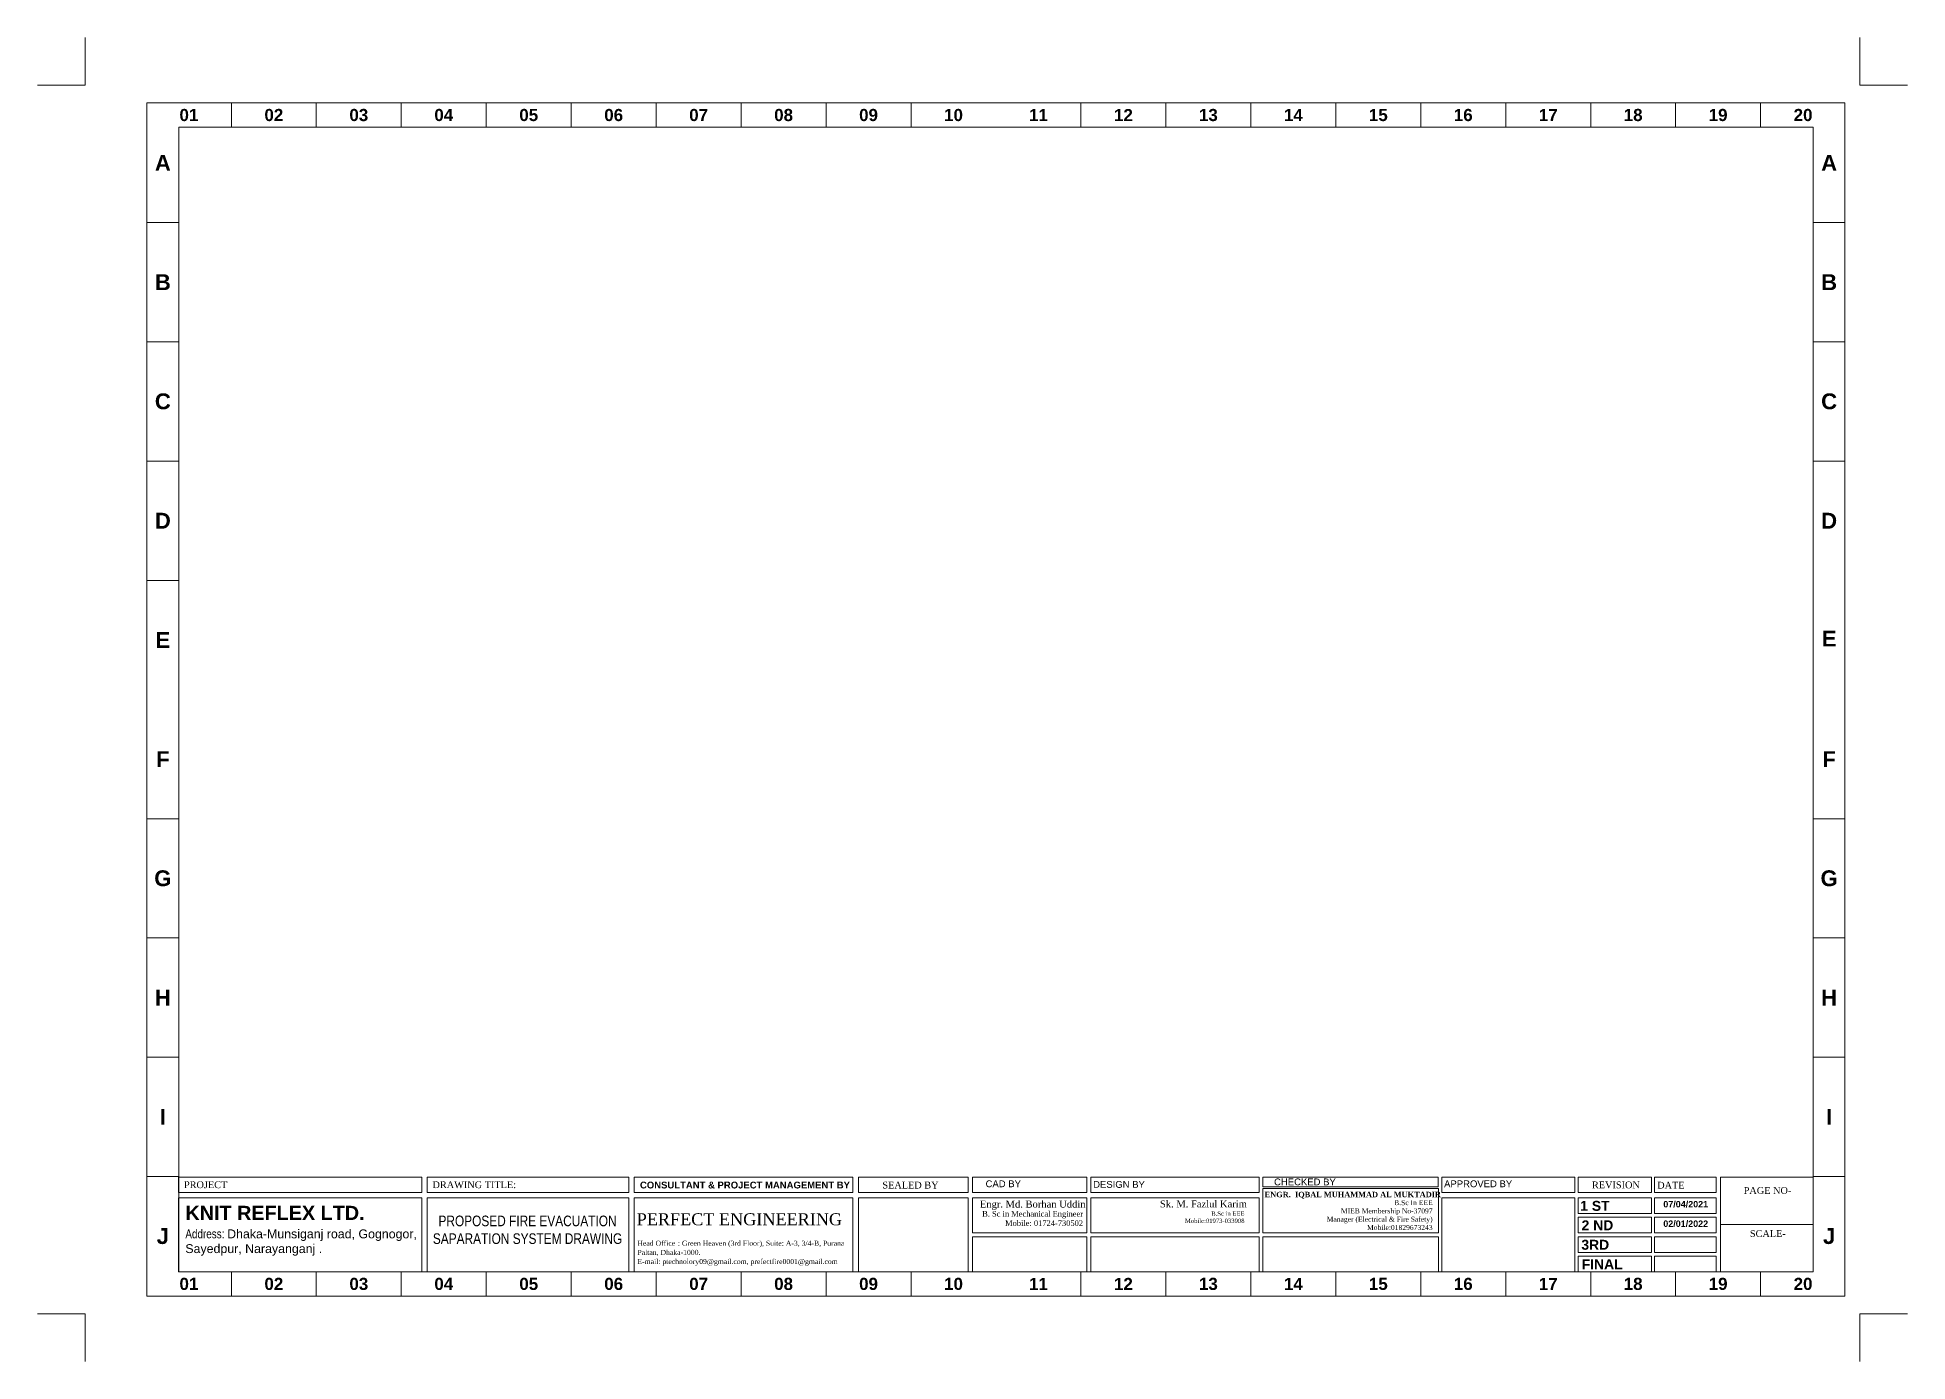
# Paper-space layout 'A3' of a CAD drawing. Header units: inches. Extents: x -127007 to -121081, y -20692 to -20429.
# Drawn here: x -121374.4 to -121081.4, y -20654.2 to -20446.8 of the extents above; entities that cross this region are included whole.
import ezdxf

# ---------------------------------------------------------------- set-up
doc = ezdxf.new("R2010")
doc.units = ezdxf.units.IN
doc.header["$MEASUREMENT"] = 0
doc.layers.get('0').update_dxf_attribs({"lineweight": 0})
doc.layers.get('Defpoints').update_dxf_attribs({"lineweight": 0})
doc.layers.add('FIREFIGHTING', color=241, linetype='Continuous')
for name, color, linetype, lineweight in [('Inline', 7, 'Continuous', 0), ('Outline', 7, 'Continuous', 0), ('Scale', 7, 'Continuous', 0), ('Scale_Text', 7, 'Continuous', 0), ('TEXT_TITLEBOX', 7, 'Continuous', 13), ('Titelblk', 7, 'Continuous', 25), ('TITLE', 7, 'Continuous', 20)]:
    doc.layers.add(name, color=color, linetype=linetype, lineweight=lineweight)
doc.styles.add('DIM-3', font='arial.ttf', dxfattribs={"width": 0.8, "height": 6})
doc.styles.add('SHT-TEXT-1', font='times.ttf', dxfattribs={"height": 12})
doc.styles.get("Standard").update_dxf_attribs({"font": 'arialbd.ttf', "height": 24})

# ---------------------------------------------------------------- blocks, each defined once
blk = doc.blocks.new('PAGE')
at = {"layer": 'Inline', "color": 252, "lineweight": 15}
blk.add_lwpolyline([(178051640.6, 22656441.1), (178051640.6, 22657235.8), (178050505.4, 22657235.8), (178050505.4, 22656441.1)], close=True, dxfattribs=at)
at = {"layer": 'Outline', "color": 252, "lineweight": 15}
for p, q in [((178051662.6, 22657252.7), (178050483.4, 22657252.7)), ((178051662.6, 22656424.2), (178051662.6, 22657252.7)), ((178050483.4, 22656424.2), (178051662.6, 22656424.2))]:
    blk.add_line(p, q, dxfattribs=at)
blk.add_lwpolyline([(178050483.4, 22657252.7), (178050483.4, 22656424.2)], dxfattribs=at)
at = {"layer": 'Scale', "color": 252, "lineweight": 9}
for p, q in [((178050542, 22657235.8), (178050542, 22657252.7)), ((178050601, 22657235.8), (178050601, 22657252.7)), ((178050660, 22657235.8), (178050660, 22657252.7)), ((178050719, 22657235.8), (178050719, 22657252.7)), ((178050778, 22657235.8), (178050778, 22657252.7)), ((178050837, 22657235.8), (178050837, 22657252.7)), ((178050896, 22657235.8), (178050896, 22657252.7)), ((178050955, 22657235.8), (178050955, 22657252.7)), ((178051014, 22657235.8), (178051014, 22657252.7)), ((178051132, 22657235.8), (178051132, 22657252.7)), ((178051191, 22657235.8), (178051191, 22657252.7)), ((178051250, 22657235.8), (178051250, 22657252.7)), ((178051309, 22657235.8), (178051309, 22657252.7)), ((178051368, 22657235.8), (178051368, 22657252.7)), ((178051427, 22657235.8), (178051427, 22657252.7)), ((178051486, 22657235.8), (178051486, 22657252.7)), ((178051545, 22657235.8), (178051545, 22657252.7)), ((178051604, 22657235.8), (178051604, 22657252.7)), ((178050483.4, 22657169.6), (178050505.4, 22657169.6)), ((178051640.6, 22657169.6), (178051662.6, 22657169.6)), ((178050483.4, 22657086.8), (178050505.4, 22657086.8)), ((178051640.6, 22657086.8), (178051662.6, 22657086.8)), ((178050483.4, 22657004), (178050505.4, 22657004)), ((178051640.6, 22657004), (178051662.6, 22657004)), ((178050483.4, 22656921.2), (178050505.4, 22656921.2)), ((178050483.4, 22656755.7), (178050505.4, 22656755.7)), ((178051640.6, 22656755.7), (178051662.6, 22656755.7)), ((178050483.4, 22656672.9), (178050505.4, 22656672.9)), ((178051640.6, 22656672.9), (178051662.6, 22656672.9)), ((178050483.4, 22656590.1), (178050505.4, 22656590.1)), ((178051640.6, 22656590.1), (178051662.6, 22656590.1)), ((178050483.4, 22656507.3), (178050505.4, 22656507.3)), ((178051640.6, 22656507.3), (178051662.6, 22656507.3)), ((178051640.6, 22656507.3), (178051662.6, 22656507.3)), ((178051640.6, 22656507.3), (178051662.6, 22656507.3)), ((178050542, 22656424.2), (178050542, 22656441.1)), ((178050601, 22656424.2), (178050601, 22656441.1)), ((178050660, 22656424.2), (178050660, 22656441.1)), ((178050719, 22656424.2), (178050719, 22656441.1)), ((178050778, 22656424.2), (178050778, 22656441.1)), ((178050837, 22656424.2), (178050837, 22656441.1)), ((178050896, 22656424.2), (178050896, 22656441.1)), ((178050955, 22656424.2), (178050955, 22656441.1)), ((178051014, 22656424.2), (178051014, 22656441.1)), ((178051132, 22656424.2), (178051132, 22656441.1)), ((178051191, 22656424.2), (178051191, 22656441.1)), ((178051250, 22656424.2), (178051250, 22656441.1)), ((178051309, 22656424.2), (178051309, 22656441.1)), ((178051368, 22656424.2), (178051368, 22656441.1)), ((178051427, 22656424.2), (178051427, 22656441.1)), ((178051486, 22656424.2), (178051486, 22656441.1)), ((178051545, 22656424.2), (178051545, 22656441.1)), ((178051604, 22656424.2), (178051604, 22656441.1))]:
    blk.add_line(p, q, dxfattribs=at)
at = {"layer": 'Scale_Text', "color": 252, "lineweight": 13, "attachment_point": 5}
for s, insert, char_height, width in [('01', (178050512.5, 22657244.2), 8.43, 2.51), ('02', (178050571.5, 22657244.2), 8.43, 2.51), ('03', (178050630.5, 22657244.2), 8.43, 2.51), ('04', (178050689.5, 22657244.2), 8.43, 2.51), ('05', (178050748.5, 22657244.2), 8.43, 2.51), ('06', (178050807.5, 22657244.2), 8.43, 2.51), ('07', (178050866.5, 22657244.2), 8.43, 2.51), ('08', (178050925.5, 22657244.2), 8.43, 2.51), ('09', (178050984.5, 22657244.2), 8.43, 2.51), ('10', (178051043.5, 22657244.2), 8.43, 2.51), ('11', (178051102.5, 22657244.2), 8.43, 2.51), ('12', (178051161.5, 22657244.2), 8.43, 2.51), ('13', (178051220.5, 22657244.2), 8.43, 2.51), ('14', (178051279.5, 22657244.2), 8.43, 2.51), ('15', (178051338.5, 22657244.2), 8.43, 2.51), ('16', (178051397.5, 22657244.2), 8.43, 2.51), ('17', (178051456.5, 22657244.2), 8.43, 2.51), ('18', (178051515.5, 22657244.2), 8.43, 2.51), ('19', (178051574.5, 22657244.2), 8.43, 2.51), ('20', (178051633.5, 22657244.2), 8.43, 2.51), ('A', (178050494.4, 22657211), 11, 8.36), ('A', (178051651.6, 22657211), 11, 8.36), ('B', (178050494.4, 22657128.2), 11, 8.36), ('B', (178051651.6, 22657128.2), 11, 8.36), ('C', (178050494.4, 22657045.4), 11, 8.36), ('C', (178051651.6, 22657045.4), 11, 8.36), ('D', (178050494.4, 22656962.6), 11, 8.36), ('D', (178051651.6, 22656962.6), 11, 8.36), ('E', (178050494.4, 22656879.8), 11, 8.36), ('E', (178051651.6, 22656880.8), 11, 8.36), ('F', (178050494.4, 22656797.1), 11, 8.36), ('F', (178051651.6, 22656797.1), 11, 8.36), ('G', (178050494.4, 22656714.3), 11, 8.36), ('G', (178051651.6, 22656714.3), 11, 8.36), ('H', (178050494.4, 22656631.5), 11, 8.36), ('H', (178051651.6, 22656631.5), 11, 8.36), ('I', (178050494.4, 22656548.7), 11, 8.36), ('I', (178051651.6, 22656548.7), 11, 8.36), ('J', (178050494.4, 22656465.9), 11, 8.36), ('J', (178051651.6, 22656465.9), 11, 8.36), ('01', (178050512.5, 22656432.7), 8.43, 2.51), ('02', (178050571.5, 22656432.7), 8.43, 2.51), ('03', (178050630.5, 22656432.7), 8.43, 2.51), ('04', (178050689.5, 22656432.7), 8.43, 2.51), ('05', (178050748.5, 22656432.7), 8.43, 2.51), ('06', (178050807.5, 22656432.7), 8.43, 2.51), ('07', (178050866.5, 22656432.7), 8.43, 2.51), ('08', (178050925.5, 22656432.7), 8.43, 2.51), ('09', (178050984.5, 22656432.7), 8.43, 2.51), ('10', (178051043.5, 22656432.7), 8.43, 2.51), ('11', (178051102.5, 22656432.7), 8.43, 2.51), ('12', (178051161.5, 22656432.7), 8.43, 2.51), ('13', (178051220.5, 22656432.7), 8.43, 2.51), ('14', (178051279.5, 22656432.7), 8.43, 2.51), ('15', (178051338.5, 22656432.7), 8.43, 2.51), ('16', (178051397.5, 22656432.7), 8.43, 2.51), ('17', (178051456.5, 22656432.7), 8.43, 2.51), ('18', (178051515.5, 22656432.7), 8.43, 2.51), ('19', (178051574.5, 22656432.7), 8.43, 2.51), ('20', (178051633.5, 22656432.7), 8.43, 2.51)]:
    blk.add_mtext(s, dxfattribs=dict(at, insert=insert, char_height=char_height, width=width))
blk = doc.blocks.new('Title')
at = {"layer": 'Defpoints', "color": 1, "ltscale": 10}
for points in [[(-102338.3, -85271), (-102338.3, -85371), (-102438.3, -85371)], [(-98623, -85271), (-98623, -85371), (-98523, -85371)], [(-102338.3, -88042.4), (-102338.3, -87942.4), (-102438.3, -87942.4)], [(-98623, -88042.4), (-98623, -87942.4), (-98523, -87942.4)]]:
    blk.add_lwpolyline(points, dxfattribs=at)
at = {"layer": 'Titelblk', "color": 3, "linetype": 'Continuous', "lineweight": 0, "xscale": 3.014611567961765, "yscale": 3.014611567959946, "zscale": 3.014611567966516}
blk.add_blockref('PAGE', (-536855255.8, -68388224), dxfattribs=at)
blk = doc.blocks.new('E')
at = {"layer": 'TEXT_TITLEBOX'}
for p, q in [((-78357.6, 32559.1), (-78357.6, 32593.5)), ((-78357.6, 32593.5), (-77807.8, 32593.5)), ((-77807.8, 32593.5), (-77807.8, 32559.1)), ((-77795.8, 32559.1), (-77795.8, 32593.5)), ((-77795.8, 32593.5), (-77340.9, 32593.5)), ((-77340.9, 32593.5), (-77340.9, 32559.1)), ((-77328.8, 32559.1), (-77328.8, 32593.5)), ((-77328.8, 32593.5), (-76834.7, 32593.5)), ((-76834.7, 32593.5), (-76834.7, 32559.1)), ((-76821.9, 32593.5), (-76821.9, 32559.1)), ((-76574.3, 32593.5), (-76821.9, 32593.5)), ((-76574.3, 32559.1), (-76574.3, 32593.5)), ((-75196, 32559.1), (-75196, 32593.5)), ((-75196, 32593.5), (-75030.6, 32593.5)), ((-75030.6, 32593.5), (-75030.6, 32559.1)), ((-75023.6, 32559.1), (-75023.6, 32593.5)), ((-75023.6, 32593.5), (-74884.5, 32593.5)), ((-74884.5, 32593.5), (-74884.5, 32559.1)), ((-74874.2, 32379.8), (-74874.2, 32593.5)), ((-74874.2, 32593.5), (-74664.9, 32593.5)), ((-74664.9, 32593.5), (-74664.9, 32379.8)), ((-77807.8, 32559.1), (-78357.6, 32559.1)), ((-78357.6, 32379.8), (-78357.6, 32547.1)), ((-78357.6, 32547.1), (-77807.8, 32547.1)), ((-77807.8, 32547.1), (-77807.8, 32379.8)), ((-77340.9, 32559.1), (-77795.8, 32559.1)), ((-77795.8, 32379.8), (-77795.8, 32547.1)), ((-77795.8, 32547.1), (-77340.8, 32547.1)), ((-77340.8, 32547.1), (-77340.8, 32379.8)), ((-76834.7, 32559.1), (-77328.8, 32559.1)), ((-77328.8, 32379.8), (-77328.8, 32547.1)), ((-77328.8, 32547.1), (-76834.6, 32547.1)), ((-76834.6, 32547.1), (-76834.6, 32379.8)), ((-76821.9, 32559.1), (-76574.3, 32559.1)), ((-76821.9, 32379.8), (-76821.9, 32547.1)), ((-76821.9, 32379.8), (-76821.9, 32547.1)), ((-76821.9, 32547.1), (-76574.2, 32547.1)), ((-76574.2, 32547.1), (-76574.2, 32379.8)), ((-75030.6, 32559.1), (-75196, 32559.1)), ((-75196, 32511.6), (-75196, 32547.1)), ((-75196, 32547.1), (-75030.6, 32547.1)), ((-75030.6, 32547.1), (-75030.6, 32511.6)), ((-74884.5, 32559.1), (-75023.6, 32559.1)), ((-75023.6, 32511.6), (-75023.6, 32547.1)), ((-75023.6, 32547.1), (-74884.5, 32547.1)), ((-74884.5, 32547.1), (-74884.5, 32511.6)), ((-75030.6, 32511.6), (-75196, 32511.6)), ((-75196, 32467.7), (-75196, 32503.1)), ((-75196, 32503.1), (-75030.6, 32503.1)), ((-75030.6, 32503.1), (-75030.6, 32467.7)), ((-74884.5, 32511.6), (-75023.6, 32511.6)), ((-75023.6, 32467.7), (-75023.6, 32503.1)), ((-75023.6, 32503.1), (-74884.5, 32503.1)), ((-74884.5, 32503.1), (-74884.5, 32467.7)), ((-75030.6, 32467.7), (-75196, 32467.7)), ((-75196, 32423.7), (-75196, 32459.2)), ((-75196, 32459.2), (-75030.6, 32459.2)), ((-75030.6, 32459.2), (-75030.6, 32423.7)), ((-74884.5, 32467.7), (-75023.6, 32467.7)), ((-75023.6, 32423.7), (-75023.6, 32459.2)), ((-75023.6, 32459.2), (-74884.5, 32459.2)), ((-74884.5, 32459.2), (-74884.5, 32423.7)), ((-74874.2, 32486.6), (-74664.9, 32486.6)), ((-75030.6, 32423.7), (-75196, 32423.7)), ((-75196, 32379.8), (-75196, 32415.2)), ((-75196, 32415.2), (-75030.6, 32415.2)), ((-75030.6, 32415.2), (-75030.6, 32379.8)), ((-74884.5, 32423.7), (-75023.6, 32423.7)), ((-75023.6, 32379.8), (-75023.6, 32415.2)), ((-75023.6, 32415.2), (-74884.5, 32415.2)), ((-74884.5, 32415.2), (-74884.5, 32379.8)), ((-77807.8, 32379.8), (-78357.6, 32379.8)), ((-77340.8, 32379.8), (-77795.8, 32379.8)), ((-76834.6, 32379.8), (-77328.8, 32379.8)), ((-76574.2, 32379.8), (-76821.9, 32379.8)), ((-76204.6, 32379.7), (-76565.3, 32379.7)), ((-75821.6, 32379.8), (-76195.5, 32379.8)), ((-75511.9, 32379.8), (-75813, 32379.8)), ((-75203.3, 32379.8), (-75503.9, 32379.8)), ((-75030.6, 32379.8), (-75196, 32379.8)), ((-74884.5, 32379.8), (-75023.6, 32379.8)), ((-74664.9, 32379.8), (-74874.2, 32379.8))]:
    blk.add_line(p, q, dxfattribs=at)
for points in [[(-76564.3, 32593.5), (-76306.3, 32593.5), (-76306.3, 32559.1), (-76564.3, 32559.1)], [(-76297, 32593.5), (-75916.8, 32593.5), (-75916.8, 32559.1), (-76297, 32559.1)], [(-75908.5, 32593.5), (-75512, 32593.5), (-75512, 32571.7), (-75908.5, 32571.7)], [(-75503.9, 32593.5), (-75203.3, 32593.5), (-75203.3, 32559.1), (-75503.9, 32559.1)], [(-76564.3, 32547), (-76306, 32547), (-76306, 32467.6), (-76564.3, 32467.6)], [(-76296.9, 32547.1), (-75917, 32547.1), (-75917, 32467.7), (-76296.9, 32467.7)], [(-75908.4, 32568.2), (-75511.9, 32568.2), (-75511.9, 32467.7), (-75908.4, 32467.7)], [(-75503.9, 32547.1), (-75203.3, 32547.1), (-75203.3, 32379.8), (-75503.9, 32379.8)], [(-76564.3, 32459.1), (-76306, 32459.1), (-76306, 32379.7), (-76564.3, 32379.7)], [(-76296.9, 32459.2), (-75917, 32459.2), (-75917, 32379.8), (-76296.9, 32379.8)], [(-75908.4, 32459.2), (-75511.9, 32459.2), (-75511.9, 32379.8), (-75908.4, 32379.8)]]:
    blk.add_lwpolyline(points, close=True, dxfattribs=at)
at = {"layer": 'TITLE', "xscale": 1.078991771032111, "yscale": 1.078991771010976, "zscale": 1.078991772779289}
blk.add_blockref('Title', (31853.5, 127174.1), dxfattribs=at)
at = {"color": 63, "lineweight": -2, "insert": (-77569.4, 32506.8), "char_height": 24, "width": 437.758, "attachment_point": 2, "style": 'DIM-3'}
blk.add_mtext('{\\C256;PROPOSED FIRE EVACUATION SAPARATION SYSTEM DRAWING}', dxfattribs=at)
at = {"layer": 'TEXT_TITLEBOX', "style": 'SHT-TEXT-1'}
for s, height, p in [('PROJECT', 15.36, (-78345.5, 32568.8)), ('DRAWING TITLE:', 15.357, (-77784.1, 32568.8)), ('SEALED BY', 15.36, (-76767.8, 32568)), ('REVISION', 15.36, (-75165, 32568.5)), ('DATE', 15.36, (-75017.5, 32567.8)), ('PAGE NO-', 15.36, (-74822.2, 32555.9)), ('SCALE-', 15.36, (-74808.2, 32458.6))]:
    blk.add_text(s, height=height, dxfattribs=at).set_placement(p)
at = {"layer": 'TEXT_TITLEBOX'}
for s, height, p in [('CONSULTANT & PROJECT MANAGEMENT BY', 15.357, (-77315.4, 32568.1)), ('1 ST', 22.48, (-75191.4, 32517.6)), ('07/04/2021', 14.49, (-75003.8, 32525.3)), ('2 ND', 22.48, (-75188.3, 32473.7)), ('02/01/2022', 14.49, (-75003.8, 32481.3)), ('3RD', 22.48, (-75188.9, 32429.7)), ('FINAL', 22.48, (-75188.1, 32385.8))]:
    blk.add_text(s, height=height, dxfattribs=at).set_placement(p)
at = {"layer": 'TEXT_TITLEBOX', "color": 1, "style": 'SHT-TEXT-1'}
blk.add_text('PERFECT ENGINEERING', height=27.168, dxfattribs=at).set_placement((-77322.8, 32484.9))
at = {"layer": 'TEXT_TITLEBOX', "color": 7, "style": 'SHT-TEXT-1'}
for s, p in [('Head Office', (-77321.2, 32438.7)), (': Green Heaven (3rd Floor), Suite: A-3, 3/4-B, Purana', (-77229.8, 32438.7)), ('Paltan, Dhaka-1000.', (-77321.2, 32418.1)), ('E-mail: ptechnolory09@gmail.com, prefectfire0001@gmail.com', (-77321.2, 32397.4))]:
    blk.add_text(s, height=11.383, dxfattribs=at).set_placement(p)
at = {"layer": 'TEXT_TITLEBOX', "style": 'SHT-TEXT-1'}
for s, insert, char_height, width, attachment_point in [('{\\fArial|b0|i0|c0|p34;CAD BY}', (-76534.7, 32586.3), 15.357, 256.374, 1), ('{\\fArial|b0|i0|c0|p34;DESIGN BY}', (-76291.7, 32584.9), 15.357, 256.374, 1), ('{\\fArial|b0|i0|c0|p34;CHECKED BY}', (-75883.1, 32590.6), 15.357, 256.374, 1), ('{\\fArial|b0|i0|c0|p34;APPROVED BY}', (-75498.9, 32586.3), 15.357, 256.374, 1), ('{\\H0.9524x;Engr. Md. Borhan Uddin}', (-76547.6, 32540.7), 16.547, 249.703, 1), ('{\\H0.9524x;Sk. M. Fazlul Karim}', (-76140.8, 32541.1), 16.547, 197.282, 1), ('{\\fTimes New Roman|b1|i0|c0|p18;ENGR.  IQBAL MUHAMMAD AL MUKTADIR}', (-75904.3, 32560.6), 12.322, 396.346, 1), ('         {\\H1.144x;     B.Sc In EEE\\PMIEB Membership No-37097\\PManager (Electrical & Fire Safety)\\PMobile:01829673243}', (-75524.9, 32541.6), 9.79, 280.675, 3), ('\\pi0.183,t557.6;{\\fArial|b1|i0|c0|p34;\\H0.8x;\\C1;KNIT REFLEX LTD.\\fArial|b0|i0|c0|p34;\\W0.8;\\C256;\\P\\pi0.04988,t58;\\H0.625x;\\C0;Address: \\W1;Dhaka-Munsiganj road, Gognogor, Sayedpur, Narayanganj .}', (-78342.4, 32528.9), 40, 524.869, 1), ('B. Sc in Mechanical Engineer\\PMobile: 01724-730502', (-76314.5, 32517.1), 12.602, 228.237, 3), ('B.Sc in EEE\\PMobile:01973-033908', (-75949.8, 32516.2), 9.79, 78.314, 3)]:
    blk.add_mtext(s, dxfattribs=dict(at, insert=insert, char_height=char_height, width=width, attachment_point=attachment_point))

psp = doc.layouts.new('A3')

# ---------------------------------------------------------------- block references
at = {"layer": 'FIREFIGHTING', "xscale": 0.06937061688222457, "yscale": 0.06937061688222457, "zscale": 0.06937061688411154}
psp.add_blockref('E', (-115916.59, -22886.36), dxfattribs=at)

doc.saveas('drawing.dxf')
